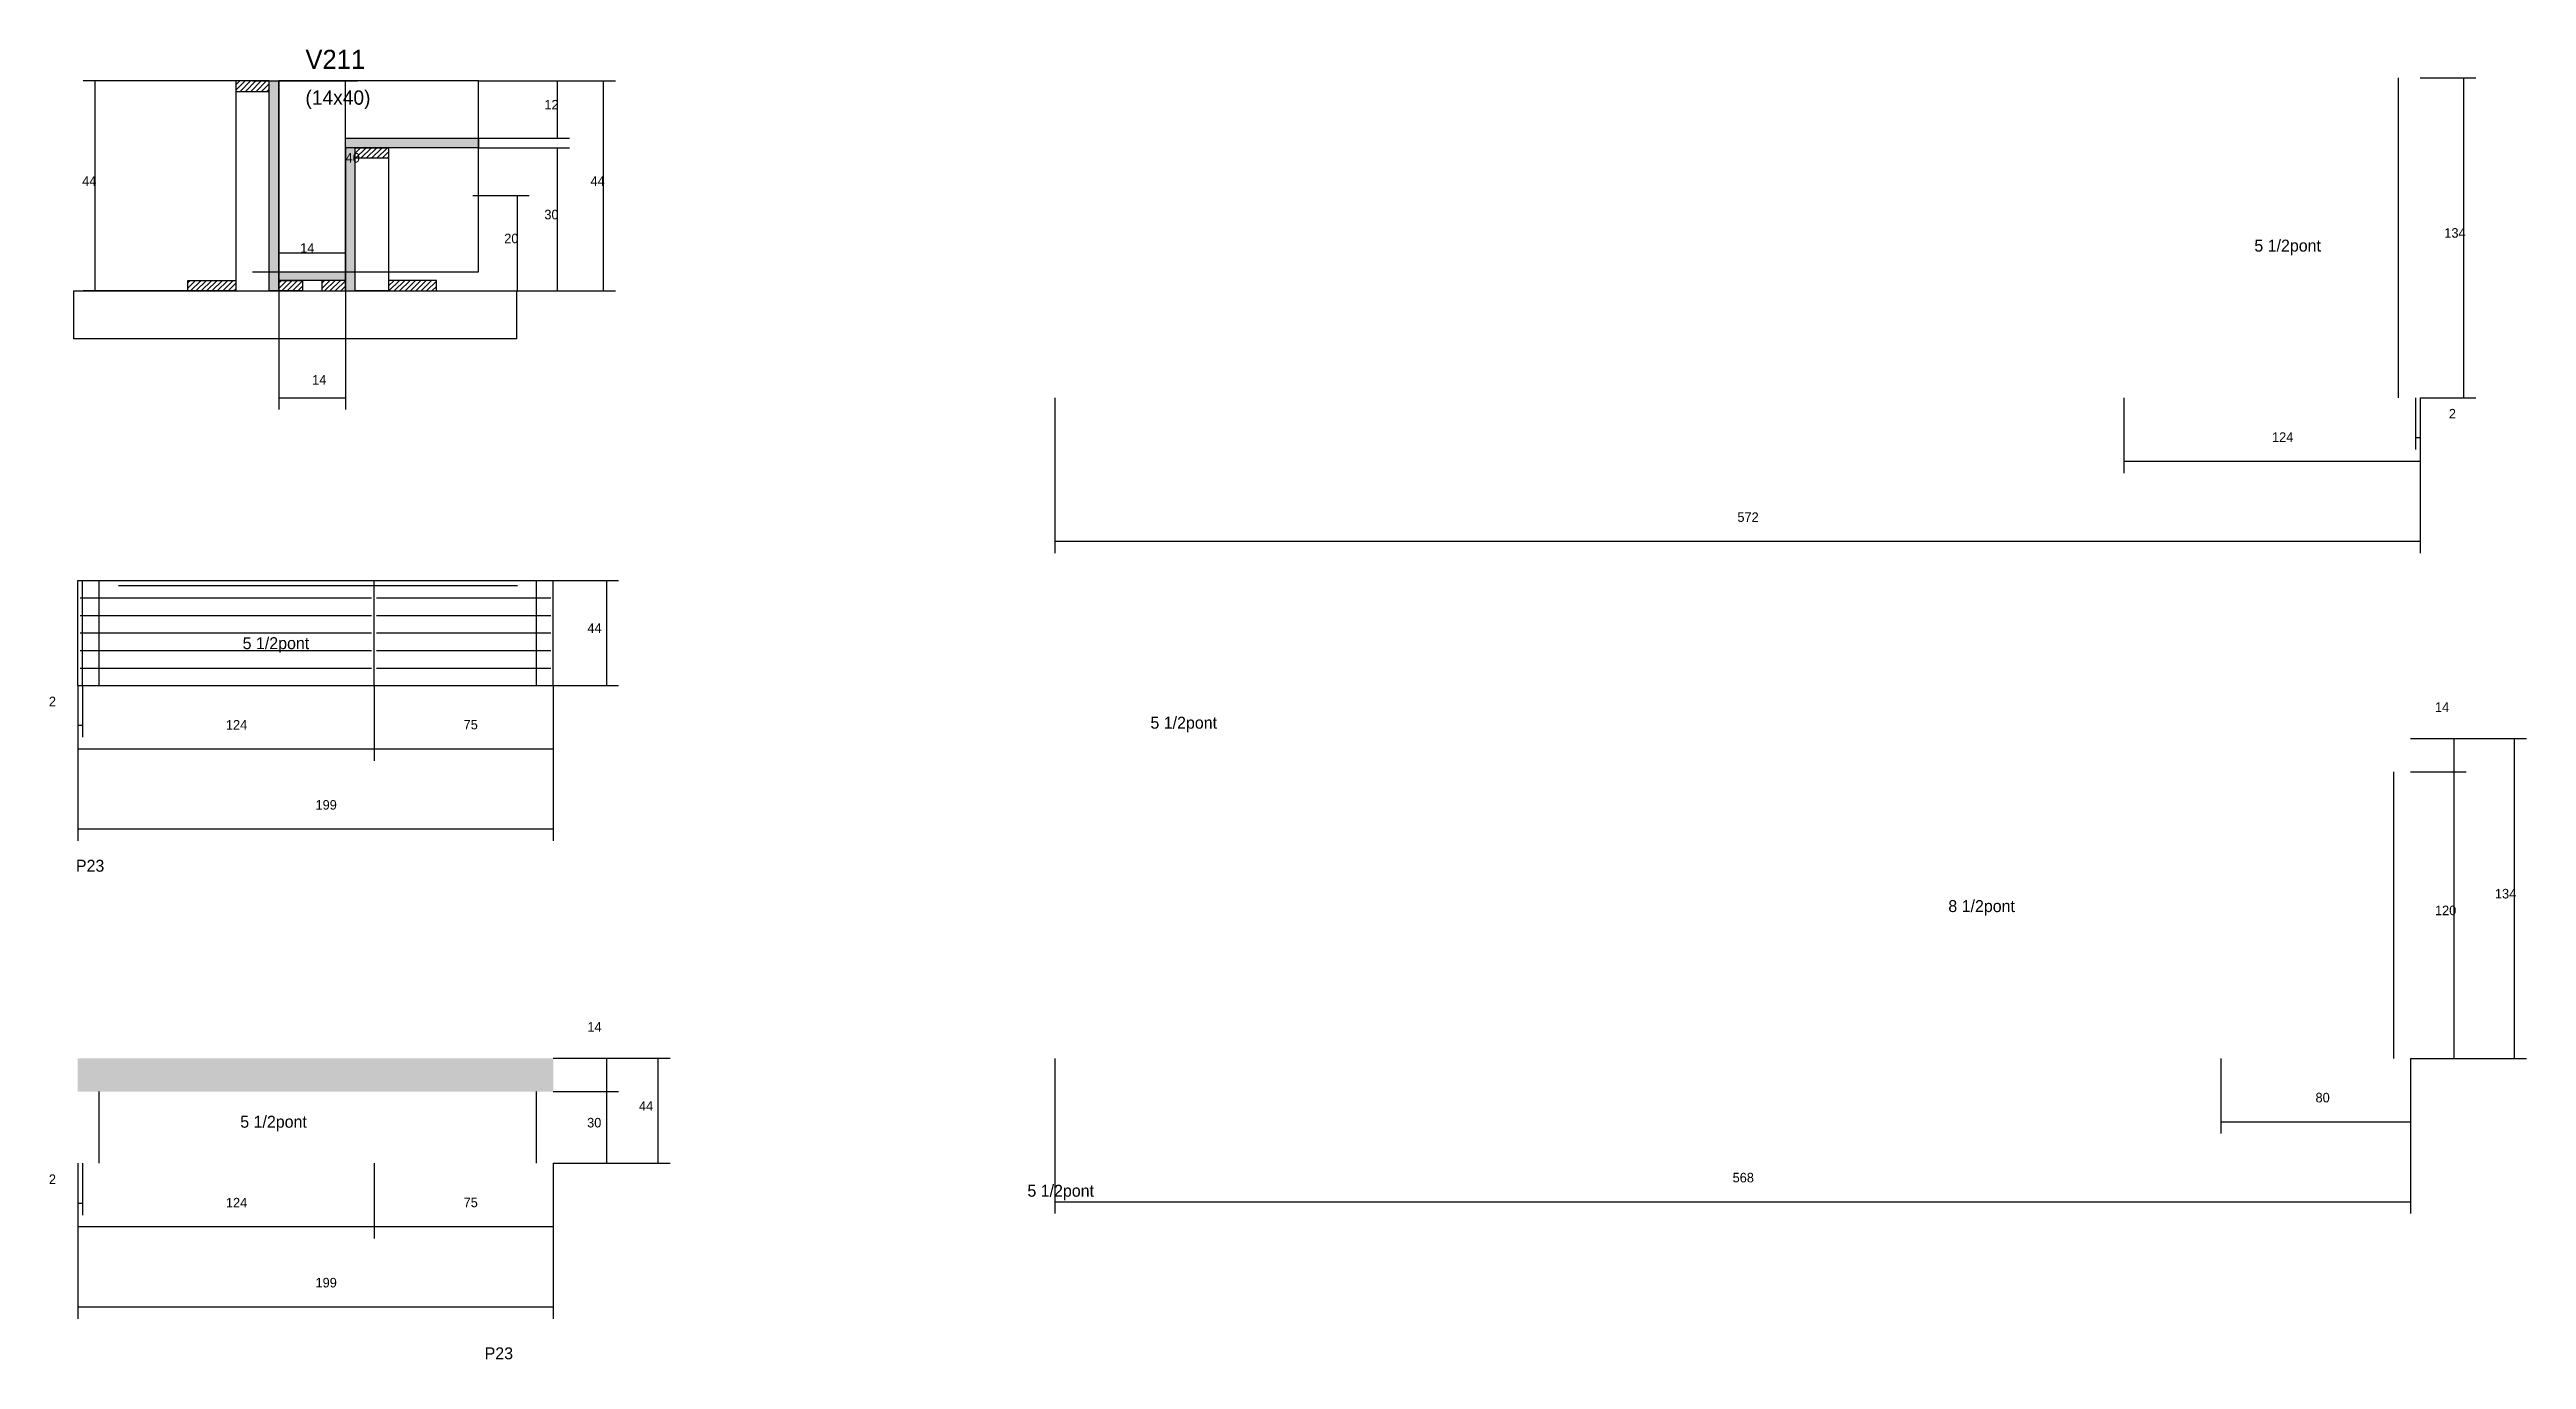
# Model space of a CAD drawing. Header units: metres. Extents: x -2848 to 22762, y -45195 to 1016.
# Drawn here: x 1493 to 2530, y -13735 to -13187 of the extents above; entities that cross this region are included whole.
import ezdxf

# ---------------------------------------------------------------- set-up
doc = ezdxf.new("R2010")
doc.units = ezdxf.units.M
for name, color, linetype in [('CONCRETO', 251, 'Continuous'), ('COTA', 4, 'Continuous'), ('Cota Seção (2x)', 4, 'Continuous'), ('Hachura', 253, 'Continuous'), ('Madeira', 126, 'Continuous'), ('NOMENCLATURA', 7, 'Continuous'), ('Painéis', 200, 'Continuous'), ('SARR_2.2x7', 40, 'Continuous'), ('Texto Seção', 7, 'Continuous')]:
    doc.layers.add(name, color=color, linetype=linetype)

msp = doc.modelspace()

# ---------------------------------------------------------------- texts
at = {"layer": 'COTA'}
for s, p in [('12', (1700, -13212)), ('44', (1506.5, -13244)), ('44', (1719.3, -13244)), ('30', (1700, -13258)), ('20', (1683.2, -13268)), ('14', (1602.8, -13327.2)), ('2', (2497.2, -13341.4)), ('124', (2423.2, -13351.2)), ('572', (2199.4, -13384.7)), ('44', (1718, -13431.2)), ('2', (1492.6, -13461.9)), ('124', (1566.7, -13471.7)), ('75', (1666.2, -13471.6)), ('199', (1604.2, -13505.2)), ('14', (1718, -13598.2)), ('80', (2441.4, -13627.8)), ('30', (1717.9, -13638.3)), ('44', (1739.6, -13631.3)), ('2', (1492.6, -13662)), ('568', (2197.4, -13661.3)), ('124', (1566.7, -13671.8)), ('75', (1666.2, -13671.7)), ('199', (1604.2, -13705.3))]:
    msp.add_text(s, height=4, dxfattribs=at).set_placement(p)
at = {"layer": 'Cota Seção (2x)'}
for s, p in [('40', (1616.8, -13234.2)), ('14', (1597.8, -13272)), ('134', (2495.3, -13265.7)), ('14', (2491.4, -13464.3)), ('134', (2516.5, -13542.4)), ('120', (2491.4, -13549.4))]:
    msp.add_text(s, height=4, dxfattribs=at).set_placement(p)
at = {"layer": 'NOMENCLATURA'}
for s, p in [('5 1/2pont', (2415.8, -13271.5)), ('5 1/2pont', (1573.7, -13438)), ('5 1/2pont', (1953.7, -13471.3)), ('P23', (1503.9, -13531.2)), ('8 1/2pont', (2287.7, -13548.1)), ('5 1/2pont', (1572.7, -13638.4)), ('5 1/2pont', (1902.2, -13667.3)), ('P23', (1675, -13735.4))]:
    msp.add_text(s, height=5, dxfattribs=at).set_placement(p)
at = {"layer": 'Texto Seção'}
for s, height, p in [('V211', 8, (1600, -13195)), ('(14x40)', 6, (1600, -13210))]:
    msp.add_text(s, height=height, dxfattribs=at).set_placement(p)

# ---------------------------------------------------------------- hatches: boundary and pattern name
at = {"layer": 'COTA'}
h = msp.add_hatch(dxfattribs=at)
h.set_pattern_fill('AR-CONC', scale=0.03)
h.paths.add_polyline_path([(1703.7, -13623.3), (1703.7, -13609.3), (1703.7, -13609.3), (1504.7, -13609.3), (1504.7, -13609.3), (1504.7, -13623.3), (1504.7, -13623.3), (1703.7, -13623.3)])
at = {"layer": 'Hachura'}
h = msp.add_hatch(dxfattribs=at)
h.set_pattern_fill('ANSI31', scale=0.5)
h.paths.add_polyline_path([(1584.8, -13204.4), (1584.8, -13200), (1584.8, -13200), (1570.8, -13200), (1570.8, -13200), (1570.8, -13204.4), (1570.8, -13204.4), (1584.8, -13204.4)])
h = msp.add_hatch(color=8, dxfattribs=at)
h.dxf.hatch_style = 1
h.paths.add_polyline_path([(1584.8, -13200), (1588.8, -13200), (1588.8, -13200), (1588.8, -13288), (1588.8, -13288), (1584.8, -13288), (1584.8, -13288), (1584.8, -13200)])
h = msp.add_hatch(color=8, dxfattribs=at)
h.dxf.hatch_style = 1
h.paths.add_polyline_path([(1620.8, -13224), (1616.8, -13224), (1616.8, -13224), (1616.8, -13288), (1616.8, -13288), (1620.8, -13288), (1620.8, -13288), (1620.8, -13224)])
h = msp.add_hatch(color=8, dxfattribs=at)
h.dxf.hatch_style = 1
h.paths.add_polyline_path([(1616.8, -13228), (1616.8, -13224), (1616.8, -13224), (1672.4, -13224), (1672.4, -13224), (1672.4, -13228), (1672.4, -13228), (1616.8, -13228)])
h = msp.add_hatch(dxfattribs=at)
h.set_pattern_fill('ANSI31', scale=0.5)
h.paths.add_polyline_path([(1620.8, -13232.4), (1620.8, -13228), (1620.8, -13228), (1634.8, -13228), (1634.8, -13228), (1634.8, -13232.4), (1634.8, -13232.4), (1620.8, -13232.4)])
h = msp.add_hatch(color=8, dxfattribs=at)
h.dxf.hatch_style = 1
h.paths.add_polyline_path([(1588.8, -13283.6), (1588.8, -13280), (1588.8, -13280), (1616.8, -13280), (1616.8, -13280), (1616.8, -13283.6), (1616.8, -13283.6), (1588.8, -13283.6)])
h = msp.add_hatch(dxfattribs=at)
h.set_pattern_fill('ANSI31', scale=0.5)
h.paths.add_polyline_path([(1550.8, -13288), (1550.8, -13283.6), (1550.8, -13283.6), (1570.8, -13283.6), (1570.8, -13283.6), (1570.8, -13288), (1570.8, -13288), (1550.8, -13288)])
h = msp.add_hatch(dxfattribs=at)
h.set_pattern_fill('ANSI31', scale=0.5)
h.paths.add_polyline_path([(1588.8, -13288), (1588.8, -13283.6), (1588.8, -13283.6), (1598.8, -13283.6), (1598.8, -13283.6), (1598.8, -13288), (1598.8, -13288), (1588.8, -13288)])
h = msp.add_hatch(dxfattribs=at)
h.set_pattern_fill('ANSI31', scale=0.5)
h.paths.add_polyline_path([(1616.8, -13288), (1616.8, -13283.6), (1616.8, -13283.6), (1606.8, -13283.6), (1606.8, -13283.6), (1606.8, -13288), (1606.8, -13288), (1616.8, -13288)])
h = msp.add_hatch(dxfattribs=at)
h.set_pattern_fill('ANSI31', scale=0.5)
h.paths.add_polyline_path([(1654.8, -13288), (1654.8, -13283.6), (1654.8, -13283.6), (1634.8, -13283.6), (1634.8, -13283.6), (1634.8, -13288), (1634.8, -13288), (1654.8, -13288)])

# ---------------------------------------------------------------- linework, layer by layer
at = {"layer": 'CONCRETO'}
for points in [[(1672.4, -13224), (1672.4, -13200), (1588.8, -13200), (1588.8, -13228), (1588.8, -13228), (1588.8, -13280), (1616.8, -13280), (1616.8, -13224)], [(1588.8, -13280), (1672.4, -13280), (1672.4, -13200), (1588.8, -13200)]]:
    msp.add_lwpolyline(points, close=True, dxfattribs=at)
at = {"layer": 'COTA'}
for p, q in [((1570.8, -13200), (1507, -13200)), ((1512, -13288), (1512, -13200)), ((1672.4, -13200), (1729.8, -13200)), ((1672.4, -13200), (1710.5, -13200)), ((1705.5, -13224), (1705.5, -13200)), ((1724.8, -13288), (1724.8, -13200)), ((1672.4, -13224), (1710.5, -13224)), ((1672.4, -13228), (1710.5, -13228)), ((1705.5, -13288), (1705.5, -13228)), ((1670.1, -13248), (1693.7, -13248)), ((1688.7, -13288), (1688.7, -13248)), ((1555.2, -13288), (1507, -13288)), ((1588.8, -13288), (1588.8, -13337.7)), ((1616.8, -13288), (1616.8, -13337.7)), ((1650.4, -13288), (1729.8, -13288)), ((1650.4, -13288), (1710.5, -13288)), ((1670.1, -13288), (1693.7, -13288)), ((1588.8, -13332.7), (1616.8, -13332.7)), ((1913.7, -13332.7), (1913.7, -13397.8)), ((2361.2, -13332.7), (2361.2, -13364.3)), ((2483.2, -13332.7), (2483.2, -13354.4)), ((2485.2, -13332.7), (2485.2, -13364.3)), ((2485.2, -13332.7), (2485.2, -13397.8)), ((2485.2, -13332.7), (2485.2, -13354.4)), ((2483.2, -13349.4), (2485.2, -13349.4)), ((2361.2, -13359.3), (2485.2, -13359.3)), ((1913.7, -13392.8), (2485.2, -13392.8)), ((1703.7, -13409.2), (1731.1, -13409.2)), ((1726.1, -13453.2), (1726.1, -13409.2)), ((1504.7, -13453.2), (1504.7, -13484.7)), ((1504.7, -13453.2), (1504.7, -13518.3)), ((1504.7, -13453.2), (1504.7, -13474.9)), ((1506.7, -13453.2), (1506.7, -13474.9)), ((1628.7, -13453.2), (1628.7, -13484.7)), ((1628.7, -13453.2), (1628.7, -13484.7)), ((1703.7, -13453.2), (1703.7, -13484.7)), ((1703.7, -13453.2), (1703.7, -13518.3)), ((1703.7, -13453.2), (1731.1, -13453.2)), ((1504.7, -13469.9), (1506.7, -13469.9)), ((1504.7, -13479.7), (1628.7, -13479.7)), ((1628.7, -13479.7), (1703.7, -13479.7)), ((1504.7, -13513.3), (1703.7, -13513.3)), ((1703.7, -13609.3), (1731.1, -13609.3)), ((1703.7, -13609.3), (1752.7, -13609.3)), ((1726.1, -13623.3), (1726.1, -13609.3)), ((1747.7, -13653.3), (1747.7, -13609.3)), ((1913.7, -13609.4), (1913.7, -13674.4)), ((2401.7, -13609.4), (2401.7, -13640.9)), ((2481.2, -13609.4), (2481.2, -13640.9)), ((2481.2, -13609.4), (2481.2, -13674.4)), ((1703.7, -13623.3), (1731.1, -13623.3)), ((1703.7, -13623.3), (1731.1, -13623.3)), ((1726.1, -13653.3), (1726.1, -13623.3)), ((2401.7, -13635.9), (2481.2, -13635.9)), ((1504.7, -13653.3), (1504.7, -13684.8)), ((1504.7, -13653.3), (1504.7, -13718.4)), ((1504.7, -13653.3), (1504.7, -13675)), ((1506.7, -13653.3), (1506.7, -13675)), ((1628.7, -13653.3), (1628.7, -13684.8)), ((1628.7, -13653.3), (1628.7, -13684.8)), ((1703.7, -13653.3), (1703.7, -13684.8)), ((1703.7, -13653.3), (1703.7, -13718.4)), ((1703.7, -13653.3), (1731.1, -13653.3)), ((1703.7, -13653.3), (1752.7, -13653.3)), ((1504.7, -13670), (1506.7, -13670)), ((1913.7, -13669.4), (2481.2, -13669.4)), ((1504.7, -13679.8), (1628.7, -13679.8)), ((1628.7, -13679.8), (1703.7, -13679.8)), ((1504.7, -13713.4), (1703.7, -13713.4))]:
    msp.add_line(p, q, dxfattribs=at)
at = {"layer": 'Cota Seção (2x)'}
for p, q in [((2485.2, -13198.7), (2508.5, -13198.7)), ((2503.5, -13332.7), (2503.5, -13198.7)), ((1577.8, -13200), (1621.8, -13200)), ((1616.8, -13280), (1616.8, -13200)), ((1588.8, -13288), (1588.8, -13267)), ((1616.8, -13288), (1616.8, -13267)), ((1577.8, -13280), (1621.8, -13280)), ((1588.8, -13272), (1616.8, -13272)), ((2485.2, -13332.7), (2508.5, -13332.7)), ((2481.2, -13475.4), (2504.5, -13475.4)), ((2481.2, -13475.4), (2529.7, -13475.4)), ((2499.5, -13489.4), (2499.5, -13475.4)), ((2524.7, -13609.4), (2524.7, -13475.4)), ((2481.2, -13489.4), (2504.5, -13489.4)), ((2481.2, -13489.4), (2504.5, -13489.4)), ((2499.5, -13609.4), (2499.5, -13489.4)), ((2481.2, -13609.4), (2504.5, -13609.4)), ((2481.2, -13609.4), (2529.7, -13609.4))]:
    msp.add_line(p, q, dxfattribs=at)
at = {"layer": 'Madeira'}
for points in [[(1584.8, -13204.4), (1584.8, -13200), (1570.8, -13200), (1570.8, -13204.4)], [(1584.8, -13200), (1570.8, -13200), (1570.8, -13288), (1584.8, -13288)], [(1620.8, -13232.4), (1620.8, -13228), (1634.8, -13228), (1634.8, -13232.4)], [(1620.8, -13228), (1634.8, -13228), (1634.8, -13288), (1620.8, -13288)], [(1688.3, -13308), (1503.1, -13308), (1503.1, -13288), (1688.3, -13288)], [(1550.8, -13288), (1550.8, -13283.6), (1570.8, -13283.6), (1570.8, -13288)], [(1588.8, -13288), (1588.8, -13283.6), (1598.8, -13283.6), (1598.8, -13288)], [(1616.8, -13288), (1616.8, -13283.6), (1606.8, -13283.6), (1606.8, -13288)], [(1654.8, -13288), (1654.8, -13283.6), (1634.8, -13283.6), (1634.8, -13288)]]:
    msp.add_lwpolyline(points, close=True, dxfattribs=at)
at = {"layer": 'Painéis'}
for p, q in [((1588.8, -13288), (1588.8, -13200)), ((1616.8, -13224), (1672.4, -13224)), ((1616.8, -13228), (1616.8, -13224)), ((1616.8, -13288), (1616.8, -13228)), ((1672.4, -13228), (1672.4, -13224)), ((1588.8, -13280), (1616.8, -13280)), ((1588.8, -13283.6), (1588.8, -13280)), ((1616.8, -13283.6), (1616.8, -13280)), ((1504.7, -13409.2), (1703.7, -13409.2)), ((1504.7, -13453.2), (1504.7, -13409.2)), ((1506.7, -13453.2), (1506.7, -13409.2)), ((1628.7, -13453.2), (1628.7, -13409.2)), ((1703.7, -13453.2), (1703.7, -13409.2)), ((1504.7, -13453.2), (1703.7, -13453.2))]:
    msp.add_line(p, q, dxfattribs=at)
for points in [[(1584.8, -13200), (1588.8, -13200), (1588.8, -13288), (1584.8, -13288)], [(1616.8, -13228), (1616.8, -13224), (1672.4, -13224), (1672.4, -13228)], [(1620.8, -13228), (1616.8, -13228), (1616.8, -13288), (1620.8, -13288)], [(1588.8, -13283.6), (1588.8, -13280), (1616.8, -13280), (1616.8, -13283.6)]]:
    msp.add_lwpolyline(points, close=True, dxfattribs=at)
at = {"layer": 'SARR_2.2x7'}
for p, q in [((2476.2, -13332.7), (2476.2, -13198.7)), ((1505.7, -13416.5), (1627.7, -13416.5)), ((1513.7, -13453.2), (1513.7, -13409.2)), ((1521.7, -13411.4), (1628.7, -13411.4)), ((1628.7, -13411.4), (1688.7, -13411.4)), ((1629.7, -13416.5), (1702.7, -13416.5)), ((1696.7, -13453.2), (1696.7, -13409.2)), ((1505.7, -13423.9), (1627.7, -13423.9)), ((1629.7, -13423.9), (1702.7, -13423.9)), ((1505.7, -13431.2), (1627.7, -13431.2)), ((1629.7, -13431.2), (1702.7, -13431.2)), ((1505.7, -13438.5), (1627.7, -13438.5)), ((1505.7, -13445.9), (1627.7, -13445.9)), ((1629.7, -13438.5), (1702.7, -13438.5)), ((1629.7, -13445.9), (1702.7, -13445.9)), ((2474.2, -13609.4), (2474.2, -13489.4)), ((1513.7, -13653.3), (1513.7, -13623.3)), ((1696.7, -13653.3), (1696.7, -13623.3))]:
    msp.add_line(p, q, dxfattribs=at)

msp.set_redraw_order([(e.dxf.handle, doc.entitydb.next_handle()) for e in msp.query("TEXT MTEXT ATTDEF DIMENSION ARC_DIMENSION")])  # texts and dimensions are drawn at this point

doc.saveas('drawing.dxf')
